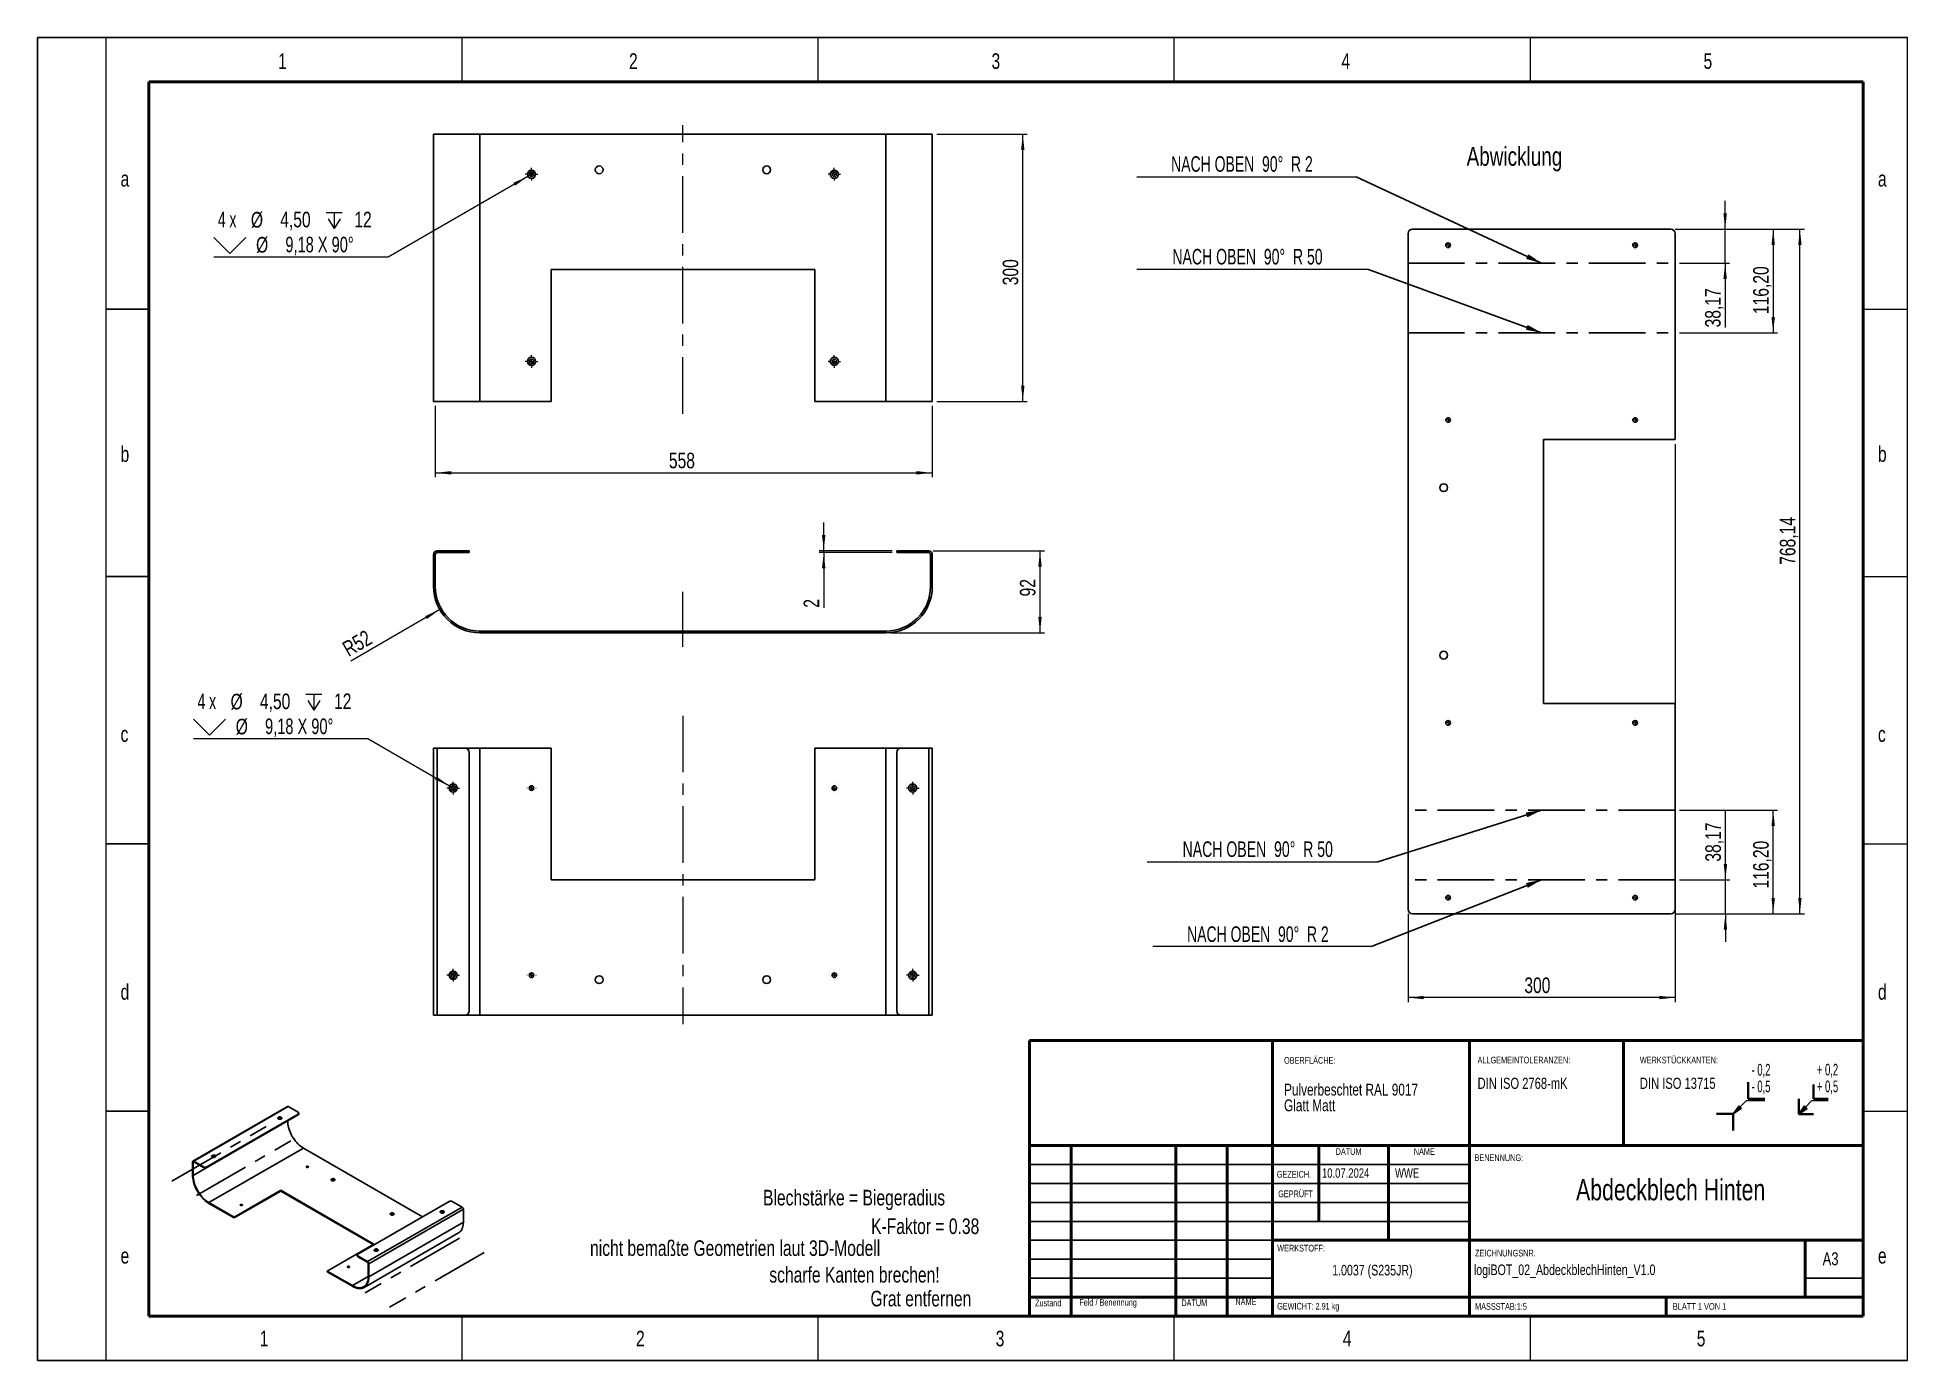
# Model space of a CAD drawing. Header units: millimetres. Extents: x 0 to 420, y 0 to 297.
import ezdxf

# ---------------------------------------------------------------- set-up
doc = ezdxf.new("R2010")
doc.units = ezdxf.units.MM
doc.header["$PDSIZE"] = -1
doc.linetypes.add('CENTERX2', pattern=[20.32, 12.7, -2.54, 2.54, -2.54])
doc.styles.add('SLDTEXTSTYLE0', font='TXT', dxfattribs={"width": 0.605})
doc.styles.add('SLDTEXTSTYLE1', font='TXT', dxfattribs={"width": 0.75})
doc.styles.add('SLDTEXTSTYLE2', font='TXT', dxfattribs={"width": 0.692308})
doc.styles.add('SLDTEXTSTYLE3', font='TXT', dxfattribs={"width": 0.666667})
doc.styles.add('SLDTEXTSTYLE4', font='TXT', dxfattribs={"width": 0.7})
doc.styles.add('SLDTEXTSTYLE5', font='TXT', dxfattribs={"width": 0.671053})
doc.styles.add('SLDTEXTSTYLE6', font='TXT', dxfattribs={"width": 0.675})
doc.dimstyles.new('SLDDIMSTYLE0', dxfattribs={"dimtxt": 3.5, "dimasz": 3.556, "dimexe": 0, "dimexo": 0.0625, "dimgap": 0.875, "dimtad": 0, "dimtih": 1, "dimtoh": 1, "dimlfac": 5, "dimrnd": 1e-09, "dimzin": 4, "dimdsep": 46, "dimtxsty": 'SLDTEXTSTYLE1', "dimblk1": 'NONE', "dimsah": 1, "dimcen": 0, "dimadec": 0, "dimazin": 1, "dimtfac": 1, "dimtmove": 0, "dimatfit": 3, "dimldrblk": 'NONE', "dimfxl": 1, "dimfrac": 2, "dimtolj": 1, "dimtzin": 12, "dimarcsym": 0})
doc.dimstyles.new('SLDDIMSTYLE1', dxfattribs={"dimtxt": 3.5, "dimasz": 3.556, "dimexe": 0, "dimexo": 0.0625, "dimgap": 0.875, "dimtad": 1, "dimlfac": 5, "dimrnd": 1e-09, "dimzin": 12, "dimdsep": 46, "dimtxsty": 'SLDTEXTSTYLE1', "dimsah": 1, "dimcen": 0.09, "dimadec": 0, "dimazin": 3, "dimtfac": 1, "dimtofl": 0, "dimtmove": 0, "dimatfit": 3, "dimfxl": 1, "dimfrac": 2, "dimtolj": 1, "dimtzin": 12, "dimarcsym": 0})
doc.dimstyles.new('SLDDIMSTYLE2', dxfattribs={"dimtxt": 3.5, "dimasz": 3.556, "dimexe": 0, "dimexo": 0.0625, "dimgap": 0.875, "dimtad": 1, "dimlfac": 5, "dimrnd": 1e-09, "dimzin": 12, "dimdsep": 46, "dimtxsty": 'SLDTEXTSTYLE1', "dimsah": 1, "dimcen": 0.09, "dimadec": 0, "dimazin": 3, "dimtfac": 1, "dimtmove": 0, "dimatfit": 0, "dimfxl": 1, "dimfrac": 2, "dimtolj": 1, "dimtzin": 12, "dimarcsym": 0})
doc.dimstyles.new('SLDDIMSTYLE3', dxfattribs={"dimtxt": 3.5, "dimasz": 3.556, "dimexe": 0, "dimexo": 0.0625, "dimgap": 0.875, "dimtad": 1, "dimlfac": 5, "dimrnd": 1e-09, "dimzin": 12, "dimdsep": 46, "dimtxsty": 'SLDTEXTSTYLE1', "dimsah": 1, "dimcen": 0, "dimadec": 0, "dimazin": 3, "dimtfac": 1, "dimtofl": 0, "dimtmove": 0, "dimatfit": 3, "dimfxl": 1, "dimfrac": 2, "dimtolj": 1, "dimtzin": 12, "dimarcsym": 0})
doc.dimstyles.new('SLDDIMSTYLE4', dxfattribs={"dimtxt": 0.18, "dimasz": 3.556, "dimexe": 0, "dimexo": 0.0625, "dimgap": 0, "dimtad": 0, "dimtih": 1, "dimtoh": 1, "dimdec": 0, "dimrnd": 1e-09, "dimzin": 0, "dimdsep": 46, "dimtxsty": 'Standard', "dimsah": 1, "dimcen": 0.09, "dimadec": 0, "dimazin": 0, "dimtfac": 3.556, "dimtdec": 0, "dimtofl": 0, "dimtmove": 0, "dimatfit": 3, "dimfxl": 1, "dimfrac": 2, "dimtolj": 1, "dimtzin": 0, "dimarcsym": 0})

msp = doc.modelspace()

# ---------------------------------------------------------------- texts
at = {"color": 7, "linetype": 'Continuous', "lineweight": 0}
for s, insert, char_height, attachment_point, style in [('1', (54.0454, 293.4361), 3.5, 1, 'SLDTEXTSTYLE1'), ('2', (132.8592, 293.4361), 3.5, 1, 'SLDTEXTSTYLE1'), ('3', (214.256, 293.4361), 3.5, 1, 'SLDTEXTSTYLE1'), ('4', (292.8363, 293.4361), 3.5, 1, 'SLDTEXTSTYLE1'), ('5', (374.1455, 293.4361), 3.5, 1, 'SLDTEXTSTYLE1'), ('Abwicklung', (320.9512, 272.4168), 4.23333, 1, 'SLDTEXTSTYLE1'), ('a', (18.6786, 267.0172), 3.5, 1, 'SLDTEXTSTYLE1'), ('a', (413.3154, 267.0172), 3.5, 1, 'SLDTEXTSTYLE1'), ('b', (18.6786, 205.2313), 3.5, 1, 'SLDTEXTSTYLE1'), ('b', (413.3154, 205.2313), 3.5, 1, 'SLDTEXTSTYLE1'), ('c', (18.6786, 142.3739), 3.5, 1, 'SLDTEXTSTYLE1'), ('c', (413.3154, 142.3739), 3.5, 1, 'SLDTEXTSTYLE1'), ('d', (18.6786, 84.5165), 3.5, 1, 'SLDTEXTSTYLE1'), ('d', (413.3154, 84.5165), 3.5, 1, 'SLDTEXTSTYLE1'), ('OBERFLÄCHE:', (279.9514, 68.1513), 1.5, 1, 'SLDTEXTSTYLE1'), ('DATUM', (291.5359, 47.6934), 1.5, 1, 'SLDTEXTSTYLE1'), ('NAME', (309.0842, 47.6934), 1.5, 1, 'SLDTEXTSTYLE1'), ('BENENNUNG:', (322.7314, 46.302), 1.5, 1, 'SLDTEXTSTYLE1'), ('GEZEICH.', (278.3163, 42.5842), 1.5, 1, 'SLDTEXTSTYLE1'), ('10.07.2024', (288.4721, 43.1725), 2.11667, 1, 'SLDTEXTSTYLE1'), ('WWE', (304.8685, 43.1823), 2.11667, 1, 'SLDTEXTSTYLE1'), ('Blechstärke = Biegeradius', (162.9556, 38.3507), 3.5, 1, 'SLDTEXTSTYLE1'), ('GEPRÜFT', (278.6398, 38.1992), 1.5, 1, 'SLDTEXTSTYLE1'), ('Abdeckblech Hinten', (366.769, 40.7561), 4.7625, 2, 'SLDTEXTSTYLE1'), ('K-Faktor = 0.38', (187.222, 31.9296), 3.5, 1, 'SLDTEXTSTYLE1'), ('nicht bemaßte Geometrien laut 3D-Modell', (124.1105, 27.0147), 3.5, 1, 'SLDTEXTSTYLE1'), ('WERKSTOFF:', (278.4211, 26.0097), 1.5, 1, 'SLDTEXTSTYLE1'), ('e', (18.6786, 25.3074), 3.5, 1, 'SLDTEXTSTYLE1'), ('scharfe Kanten brechen!', (164.366, 21.036), 3.5, 1, 'SLDTEXTSTYLE1'), ('1.0037 (S235JR)', (299.7839, 21.5092), 2.38125, 2, 'SLDTEXTSTYLE1'), ('logiBOT_02_AbdeckblechHinten_V1.0', (322.5884, 21.5979), 2.38125, 1, 'SLDTEXTSTYLE1'), ('ZEICHNUNGSNR.', (322.8492, 24.8923), 1.5, 1, 'SLDTEXTSTYLE1'), ('A3', (400.8962, 24.3241), 2.91042, 1, 'SLDTEXTSTYLE1'), ('e', (413.3154, 25.3074), 3.5, 1, 'SLDTEXTSTYLE1'), ('Grat entfernen', (187.0811, 15.6926), 3.5, 1, 'SLDTEXTSTYLE1'), ('Zustand', (224.0353, 13.6913), 1.5, 1, 'SLDTEXTSTYLE1'), ('Feld / Benennung', (233.9724, 13.8498), 1.5, 1, 'SLDTEXTSTYLE1'), ('DATUM', (256.885, 13.7448), 1.5, 1, 'SLDTEXTSTYLE1'), ('NAME', (269.0348, 13.9992), 1.5, 1, 'SLDTEXTSTYLE1'), ('GEWICHT: 2.91 kg', (278.393, 12.973), 1.4986, 1, 'SLDTEXTSTYLE1'), ('MASSSTAB:1:5', (322.8492, 12.9238), 1.5, 1, 'SLDTEXTSTYLE1'), ('BLATT 1 VON 1', (367.2535, 12.9238), 1.5, 1, 'SLDTEXTSTYLE2'), ('1', (49.9256, 6.7221), 3.5, 1, 'SLDTEXTSTYLE1'), ('2', (134.4227, 6.7221), 3.5, 1, 'SLDTEXTSTYLE1'), ('3', (215.1943, 6.7221), 3.5, 1, 'SLDTEXTSTYLE1'), ('4', (293.1413, 6.7221), 3.5, 1, 'SLDTEXTSTYLE1'), ('5', (372.6267, 6.7221), 3.5, 1, 'SLDTEXTSTYLE1')]:
    msp.add_mtext(s, dxfattribs=dict(at, insert=insert, char_height=char_height, attachment_point=attachment_point, style=style))

# ---------------------------------------------------------------- blocks, each defined once
blk = doc.blocks.new('SW_NOTE_0')
at = {"color": 0, "linetype": 'Continuous', "lineweight": 0, "insert": (0, 4.51), "char_height": 3.5, "attachment_point": 1, "style": 'SLDTEXTSTYLE0'}
blk.add_mtext('+ 0,5', dxfattribs=at)
blk = doc.blocks.new('SW_NOTE_0_1')
at = {"color": 0, "linetype": 'Continuous', "lineweight": 0, "insert": (0, 4.51), "char_height": 3.5, "attachment_point": 1, "style": 'SLDTEXTSTYLE0'}
blk.add_mtext('+ 0,2', dxfattribs=at)
blk = doc.blocks.new('SW_NOTE_0_2')
at = {"color": 0, "linetype": 'Continuous', "lineweight": 0, "insert": (0, 4.51), "char_height": 3.5, "attachment_point": 1, "style": 'SLDTEXTSTYLE0'}
blk.add_mtext('- 0,2', dxfattribs=at)
blk = doc.blocks.new('SW_NOTE_0_3')
at = {"color": 0, "linetype": 'Continuous', "lineweight": 0, "insert": (0, 4.51), "char_height": 3.5, "attachment_point": 1, "style": 'SLDTEXTSTYLE0'}
blk.add_mtext('- 0,5', dxfattribs=at)
blk = doc.blocks.new('Block3')
at = {"linetype": 'Continuous'}
for points in [[(735.45, 277.8), (737.92, 279.57), (737.22, 280.27)], [(755.16, 277.71), (757.62, 279.47), (756.78, 280.26)]]:
    blk.add_hatch(color=7, dxfattribs=at).paths.add_polyline_path(points, flags=0)
at = {"color": 7, "linetype": 'Continuous', "lineweight": 35}
for p, q in [((739.95, 287.3), (739.95, 282.3)), ((759.52, 286.66), (759.52, 282.3)), ((739.95, 282.3), (744.95, 282.3)), ((755.16, 277.71), (755.16, 282.3)), ((759.52, 282.3), (763.89, 282.3)), ((730.45, 277.8), (735.45, 277.8)), ((735.45, 277.8), (735.45, 272.8)), ((759.52, 277.71), (755.16, 277.71))]:
    blk.add_line(p, q, dxfattribs=at)
at = {"color": 7, "linetype": 'Continuous', "lineweight": 18}
for p, q in [((735.45, 277.8), (739.45, 281.8)), ((735.45, 277.8), (737.22, 280.27)), ((737.22, 280.27), (737.92, 279.57)), ((739.45, 281.8), (744.95, 281.8)), ((755.16, 277.71), (759.02, 281.8)), ((755.16, 277.71), (756.78, 280.26)), ((756.78, 280.26), (757.62, 279.47)), ((759.02, 281.8), (763.89, 281.8)), ((735.45, 277.8), (737.92, 279.57)), ((755.16, 277.71), (757.62, 279.47))]:
    blk.add_line(p, q, dxfattribs=at)
at = {"color": 7, "linetype": 'Continuous', "lineweight": 0}
for p in [(737.57, 279.92), (757.2, 279.87)]:
    blk.add_point(p, dxfattribs=at)
for name, p in [('SW_NOTE_0_2', (740.95, 288.27)), ('SW_NOTE_0_1', (760.52, 288.3)), ('SW_NOTE_0_3', (740.95, 283.28)), ('SW_NOTE_0', (760.52, 283.29))]:
    blk.add_blockref(name, p, dxfattribs=at)
blk = doc.blocks.new('SW_NOTE_0_4')
at = {"color": 0, "linetype": 'Continuous', "lineweight": 0, "attachment_point": 1, "style": 'SLDTEXTSTYLE1'}
for s, insert, char_height in [('ALLGEMEINTOLERANZEN:', (0, 1.93), 1.5), ('DIN ISO 2768-mK', (0, -2.78), 2.5)]:
    blk.add_mtext(s, dxfattribs=dict(at, insert=insert, char_height=char_height))
blk = doc.blocks.new('SW_NOTE_0_5')
at = {"color": 0, "linetype": 'Continuous', "lineweight": 0, "attachment_point": 1, "style": 'SLDTEXTSTYLE1'}
for s, insert, char_height in [('WERKSTÜCKKANTEN:', (0, 1.93), 1.5), ('DIN ISO 13715', (0, -2.78), 2.5)]:
    blk.add_mtext(s, dxfattribs=dict(at, insert=insert, char_height=char_height))
blk = doc.blocks.new('SW_NOTE_0_6')
at = {"color": 0, "linetype": 'Continuous', "lineweight": 0, "attachment_point": 1, "style": 'SLDTEXTSTYLE1'}
for s, insert, char_height in [('Glatt Matt', (0, -0.12), 2.646), ('Pulverbeschtet RAL 9017', (0, 3.41), 2.6458)]:
    blk.add_mtext(s, dxfattribs=dict(at, insert=insert, char_height=char_height))
blk = doc.blocks.new('SW_SYMBOL_HOLE_DEPTH')
at = {"color": 0, "linetype": 'Continuous', "lineweight": 18}
for p, q in [((0, 875), (800, 875)), ((100, 555), (400, 75)), ((400, 875), (400, 75)), ((700, 555), (400, 75))]:
    blk.add_line(p, q, dxfattribs=at)
blk = doc.blocks.new('SW_SYMBOL_HOLE_SINK')
at = {"color": 0, "linetype": 'Continuous', "lineweight": 18}
for p, q in [((0, 875), (800, 75)), ((800, 75), (1600, 875))]:
    blk.add_line(p, q, dxfattribs=at)
blk = doc.blocks.new('_D')
at = {"color": 7, "linetype": 'Continuous', "lineweight": 0}
for p, q in [((110.17, 265.81), (78.78, 247.69)), ((111.76, 266.73), (110.17, 265.81)), ((78.78, 247.69), (39.66, 247.69))]:
    blk.add_line(p, q, dxfattribs=at)
at = {"color": 7, "linetype": 'Continuous', "lineweight": 18}
blk.add_solid([(110.17, 265.81), (106.9, 264.37), (107.28, 263.71)], dxfattribs=at)
at = {"color": 7, "linetype": 'Continuous', "lineweight": 18, "xscale": 0.0044707031, "yscale": 0.0044707031, "zscale": 0.0044707031}
for name, p in [('SW_SYMBOL_HOLE_DEPTH', (64.86, 253.79)), ('SW_SYMBOL_HOLE_SINK', (39.66, 248.18))]:
    blk.add_blockref(name, p, dxfattribs=at)
at = {"color": 7, "linetype": 'Continuous', "lineweight": 18, "char_height": 3.5, "attachment_point": 1}
for s, insert, style in [('4 x', (40.53, 257.87), 'SLDTEXTSTYLE3'), ('%%c', (47.94, 257.82), 'SLDTEXTSTYLE1'), ('4,50', (54.53, 257.87), 'SLDTEXTSTYLE1'), ('12', (71.17, 257.87), 'SLDTEXTSTYLE1'), ('%%c', (49.1, 252.21), 'SLDTEXTSTYLE1'), ('9,18 X 90°', (55.69, 252.26), 'SLDTEXTSTYLE4')]:
    blk.add_mtext(s, dxfattribs=dict(at, insert=insert, style=style))
blk = doc.blocks.new('_None')
blk = doc.blocks.new('_D_1')
at = {"color": 7, "linetype": 'Continuous', "lineweight": 0}
for p, q in [((201.96, 275.27), (222.28, 275.27)), ((221.28, 215.27), (221.28, 275.27)), ((201.96, 215.27), (222.28, 215.27))]:
    blk.add_line(p, q, dxfattribs=at)
at = {"color": 7, "linetype": 'Continuous', "lineweight": 18}
for points in [[(221.28, 275.27), (220.9, 271.72), (221.66, 271.72)], [(221.28, 215.27), (221.66, 218.83), (220.9, 218.83)]]:
    blk.add_solid(points, dxfattribs=at)
at = {"color": 7, "linetype": 'Continuous', "lineweight": 18, "insert": (216.77, 241.36), "char_height": 3.5, "attachment_point": 1, "rotation": 90, "style": 'SLDTEXTSTYLE1'}
blk.add_mtext('300', dxfattribs=at)
blk = doc.blocks.new('_D_2')
at = {"color": 7, "linetype": 'Continuous', "lineweight": 0}
for p, q in [((89.36, 214.27), (89.36, 198.27)), ((200.96, 214.27), (200.96, 198.27)), ((89.36, 199.27), (200.96, 199.27))]:
    blk.add_line(p, q, dxfattribs=at)
at = {"color": 7, "linetype": 'Continuous', "lineweight": 18}
for points in [[(89.36, 199.27), (92.92, 198.89), (92.92, 199.65)], [(200.96, 199.27), (197.4, 199.65), (197.4, 198.89)]]:
    blk.add_solid(points, dxfattribs=at)
at = {"color": 7, "linetype": 'Continuous', "lineweight": 18, "insert": (141.81, 203.79), "char_height": 3.5, "attachment_point": 1, "style": 'SLDTEXTSTYLE1'}
blk.add_mtext('558', dxfattribs=at)
blk = doc.blocks.new('SW_CENTERMARKSYMBOL_0')
at = {"color": 0, "linetype": 'Continuous', "lineweight": 18}
for p, q in [((-1, 0), (-1.418, 0)), ((0, 0), (-0.5, 0)), ((0, 1), (0, 1.418)), ((0, 0), (0, 0.5)), ((0, 0), (0, -0.5)), ((0, 0), (0.5, 0)), ((1, 0), (1.418, 0)), ((0, -1), (0, -1.418))]:
    blk.add_line(p, q, dxfattribs=at)
blk = doc.blocks.new('SW_CENTERMARKSYMBOL_1')
at = {"color": 0, "linetype": 'Continuous', "lineweight": 18}
for p, q in [((-1, 0), (-1.418, 0)), ((0, 0), (-0.5, 0)), ((0, 1), (0, 1.418)), ((0, 0), (0, 0.5)), ((0, 0), (0, -0.5)), ((0, 0), (0.5, 0)), ((1, 0), (1.418, 0)), ((0, -1), (0, -1.418))]:
    blk.add_line(p, q, dxfattribs=at)
blk = doc.blocks.new('SW_CENTERMARKSYMBOL_2')
at = {"color": 0, "linetype": 'Continuous', "lineweight": 18}
for p, q in [((-1, 0), (-1.418, 0)), ((0, 0), (-0.5, 0)), ((0, 1), (0, 1.418)), ((0, 0), (0, 0.5)), ((0, 0), (0, -0.5)), ((0, 0), (0.5, 0)), ((1, 0), (1.418, 0)), ((0, -1), (0, -1.418))]:
    blk.add_line(p, q, dxfattribs=at)
blk = doc.blocks.new('SW_CENTERMARKSYMBOL_3')
at = {"color": 0, "linetype": 'Continuous', "lineweight": 18}
for p, q in [((-1, 0), (-1.418, 0)), ((0, 0), (-0.5, 0)), ((0, 1), (0, 1.418)), ((0, 0), (0, 0.5)), ((0, 0), (0, -0.5)), ((0, 0), (0.5, 0)), ((1, 0), (1.418, 0)), ((0, -1), (0, -1.418))]:
    blk.add_line(p, q, dxfattribs=at)
blk = doc.blocks.new('_D_3')
at = {"color": 7, "linetype": 'Continuous', "lineweight": 0}
for p, q in [((176.58, 181.76), (176.58, 188.11)), ((191.96, 181.76), (175.58, 181.76)), ((191.96, 181.36), (175.58, 181.36)), ((176.58, 181.36), (176.58, 181.76)), ((176.58, 181.36), (176.58, 168.99))]:
    blk.add_line(p, q, dxfattribs=at)
at = {"color": 7, "linetype": 'Continuous', "lineweight": 18}
for points in [[(176.58, 181.76), (176.96, 185.31), (176.19, 185.31)], [(176.58, 181.36), (176.19, 177.8), (176.96, 177.8)]]:
    blk.add_solid(points, dxfattribs=at)
at = {"color": 7, "linetype": 'Continuous', "lineweight": 18, "insert": (172.06, 168.99), "char_height": 3.5, "attachment_point": 1, "rotation": 90, "style": 'SLDTEXTSTYLE1'}
blk.add_mtext('2', dxfattribs=at)
blk = doc.blocks.new('_D_4')
at = {"color": 7, "linetype": 'Continuous', "lineweight": 0}
for p, q in [((201.16, 181.76), (226.15, 181.76)), ((225.15, 163.36), (225.15, 181.76)), ((191.56, 163.36), (226.15, 163.36))]:
    blk.add_line(p, q, dxfattribs=at)
at = {"color": 7, "linetype": 'Continuous', "lineweight": 18}
for points in [[(225.15, 181.76), (224.76, 178.2), (225.53, 178.2)], [(225.15, 163.36), (225.53, 166.91), (224.76, 166.91)]]:
    blk.add_solid(points, dxfattribs=at)
at = {"color": 7, "linetype": 'Continuous', "lineweight": 18, "insert": (220.63, 171.53), "char_height": 3.5, "attachment_point": 1, "rotation": 90, "style": 'SLDTEXTSTYLE1'}
blk.add_mtext('92', dxfattribs=at)
blk = doc.blocks.new('_D_5')
at = {"color": 7, "linetype": 'Continuous', "lineweight": 0}
blk.add_line((90.35, 168.56), (70.39, 157.03), dxfattribs=at)
at = {"color": 7, "linetype": 'Continuous', "lineweight": 18}
blk.add_solid([(90.35, 168.56), (87.08, 167.11), (87.46, 166.45)], dxfattribs=at)
at = {"color": 7, "linetype": 'Continuous', "lineweight": 18, "insert": (68.14, 160.93), "char_height": 3.5, "attachment_point": 1, "rotation": 30, "style": 'SLDTEXTSTYLE1'}
blk.add_mtext('R52', dxfattribs=at)
blk = doc.blocks.new('_D_6')
at = {"color": 7, "linetype": 'Continuous', "lineweight": 0}
for p, q in [((74.22, 139.56), (35.09, 139.56)), ((92.57, 128.97), (74.22, 139.56)), ((94.16, 128.05), (92.57, 128.97))]:
    blk.add_line(p, q, dxfattribs=at)
at = {"color": 7, "linetype": 'Continuous', "lineweight": 18}
blk.add_solid([(92.57, 128.97), (89.68, 131.08), (89.3, 130.42)], dxfattribs=at)
at = {"color": 7, "linetype": 'Continuous', "lineweight": 18, "xscale": 0.0044707031, "yscale": 0.0044707031, "zscale": 0.0044707031}
for name, p in [('SW_SYMBOL_HOLE_DEPTH', (60.29, 145.66)), ('SW_SYMBOL_HOLE_SINK', (35.09, 140.05))]:
    blk.add_blockref(name, p, dxfattribs=at)
at = {"color": 7, "linetype": 'Continuous', "lineweight": 18, "char_height": 3.5, "attachment_point": 1}
for s, insert, style in [('4 x', (35.97, 149.74), 'SLDTEXTSTYLE3'), ('%%c', (43.38, 149.68), 'SLDTEXTSTYLE1'), ('4,50', (49.97, 149.74), 'SLDTEXTSTYLE1'), ('12', (66.61, 149.74), 'SLDTEXTSTYLE1'), ('%%c', (44.54, 144.07), 'SLDTEXTSTYLE1'), ('9,18 X 90°', (51.13, 144.13), 'SLDTEXTSTYLE4')]:
    blk.add_mtext(s, dxfattribs=dict(at, insert=insert, style=style))
blk = doc.blocks.new('SW_CENTERMARKSYMBOL_4')
at = {"color": 0, "linetype": 'Continuous', "lineweight": 18}
for p, q in [((-1, 0), (-1.418, 0)), ((0, 0), (-0.5, 0)), ((0, 1), (0, 1.418)), ((0, 0), (0, 0.5)), ((0, 0), (0, -0.5)), ((0, 0), (0.5, 0)), ((1, 0), (1.418, 0)), ((0, -1), (0, -1.418))]:
    blk.add_line(p, q, dxfattribs=at)
blk = doc.blocks.new('SW_CENTERMARKSYMBOL_5')
at = {"color": 0, "linetype": 'Continuous', "lineweight": 18}
for p, q in [((-1, 0), (-1.418, 0)), ((0, 0), (-0.5, 0)), ((0, 1), (0, 1.418)), ((0, 0), (0, 0.5)), ((0, 0), (0, -0.5)), ((0, 0), (0.5, 0)), ((1, 0), (1.418, 0)), ((0, -1), (0, -1.418))]:
    blk.add_line(p, q, dxfattribs=at)
blk = doc.blocks.new('SW_CENTERMARKSYMBOL_6')
at = {"color": 0, "linetype": 'Continuous', "lineweight": 18}
for p, q in [((-1, 0), (-1.018, 0)), ((0, 0), (-0.5, 0)), ((0, 1), (0, 1.018)), ((0, 0), (0, 0.5)), ((0, 0), (0, -0.5)), ((0, 0), (0.5, 0)), ((1, 0), (1.018, 0)), ((0, -1), (0, -1.018))]:
    blk.add_line(p, q, dxfattribs=at)
blk = doc.blocks.new('SW_CENTERMARKSYMBOL_7')
at = {"color": 0, "linetype": 'Continuous', "lineweight": 18}
for p, q in [((-1, 0), (-1.018, 0)), ((0, 0), (-0.5, 0)), ((0, 1), (0, 1.018)), ((0, 0), (0, 0.5)), ((0, 0), (0, -0.5)), ((0, 0), (0.5, 0)), ((1, 0), (1.018, 0)), ((0, -1), (0, -1.018))]:
    blk.add_line(p, q, dxfattribs=at)
blk = doc.blocks.new('SW_CENTERMARKSYMBOL_8')
at = {"color": 0, "linetype": 'Continuous', "lineweight": 18}
for p, q in [((-1, 0), (-1.418, 0)), ((0, 0), (-0.5, 0)), ((0, 1), (0, 1.418)), ((0, 0), (0, 0.5)), ((0, 0), (0, -0.5)), ((0, 0), (0.5, 0)), ((1, 0), (1.418, 0)), ((0, -1), (0, -1.418))]:
    blk.add_line(p, q, dxfattribs=at)
blk = doc.blocks.new('SW_CENTERMARKSYMBOL_9')
at = {"color": 0, "linetype": 'Continuous', "lineweight": 18}
for p, q in [((-1, 0), (-1.418, 0)), ((0, 0), (-0.5, 0)), ((0, 1), (0, 1.418)), ((0, 0), (0, 0.5)), ((0, 0), (0, -0.5)), ((0, 0), (0.5, 0)), ((1, 0), (1.418, 0)), ((0, -1), (0, -1.418))]:
    blk.add_line(p, q, dxfattribs=at)
blk = doc.blocks.new('SW_CENTERMARKSYMBOL_10')
at = {"color": 0, "linetype": 'Continuous', "lineweight": 18}
for p, q in [((-1, 0), (-1.018, 0)), ((0, 0), (-0.5, 0)), ((0, 1), (0, 1.018)), ((0, 0), (0, 0.5)), ((0, 0), (0, -0.5)), ((0, 0), (0.5, 0)), ((1, 0), (1.018, 0)), ((0, -1), (0, -1.018))]:
    blk.add_line(p, q, dxfattribs=at)
blk = doc.blocks.new('SW_CENTERMARKSYMBOL_11')
at = {"color": 0, "linetype": 'Continuous', "lineweight": 18}
for p, q in [((-1, 0), (-1.018, 0)), ((0, 0), (-0.5, 0)), ((0, 1), (0, 1.018)), ((0, 0), (0, 0.5)), ((0, 0), (0, -0.5)), ((0, 0), (0.5, 0)), ((1, 0), (1.018, 0)), ((0, -1), (0, -1.018))]:
    blk.add_line(p, q, dxfattribs=at)
blk = doc.blocks.new('_D_7')
at = {"color": 7, "linetype": 'Continuous', "lineweight": 0}
for p, q in [((367.79, 253.95), (396.79, 253.95)), ((395.79, 100.32), (395.79, 253.95)), ((367.79, 100.32), (396.79, 100.32))]:
    blk.add_line(p, q, dxfattribs=at)
at = {"color": 7, "linetype": 'Continuous', "lineweight": 18}
for points in [[(395.79, 253.95), (395.41, 250.39), (396.17, 250.39)], [(395.79, 100.32), (396.17, 103.87), (395.41, 103.87)]]:
    blk.add_solid(points, dxfattribs=at)
at = {"color": 7, "linetype": 'Continuous', "lineweight": 18, "insert": (391.28, 178.62), "char_height": 3.5, "attachment_point": 1, "rotation": 90, "style": 'SLDTEXTSTYLE1'}
blk.add_mtext('768,14', dxfattribs=at)
blk = doc.blocks.new('_D_8')
at = {"color": 7, "linetype": 'Continuous', "lineweight": 0}
for p, q in [((367.79, 205.73), (367.79, 80.5)), ((307.79, 100.32), (307.79, 80.5)), ((367.79, 81.5), (307.79, 81.5))]:
    blk.add_line(p, q, dxfattribs=at)
at = {"color": 7, "linetype": 'Continuous', "lineweight": 18}
for points in [[(307.79, 81.5), (311.34, 81.12), (311.34, 81.88)], [(367.79, 81.5), (364.23, 81.88), (364.23, 81.12)]]:
    blk.add_solid(points, dxfattribs=at)
at = {"color": 7, "linetype": 'Continuous', "lineweight": 18, "insert": (333.91, 86.01), "char_height": 3.5, "attachment_point": 1, "style": 'SLDTEXTSTYLE1'}
blk.add_mtext('300', dxfattribs=at)
blk = doc.blocks.new('_D_9')
at = {"color": 7, "linetype": 'Continuous', "lineweight": 0}
for p, q in [((379.06, 107.95), (379.06, 123.64)), ((368.79, 107.95), (380.06, 107.95)), ((379.06, 100.32), (379.06, 107.95)), ((367.79, 100.32), (380.06, 100.32)), ((379.06, 100.32), (379.06, 93.97))]:
    blk.add_line(p, q, dxfattribs=at)
at = {"color": 7, "linetype": 'Continuous', "lineweight": 18}
for points in [[(379.06, 107.95), (379.45, 111.51), (378.68, 111.51)], [(379.06, 100.32), (378.68, 96.76), (379.45, 96.76)]]:
    blk.add_solid(points, dxfattribs=at)
at = {"color": 7, "linetype": 'Continuous', "lineweight": 18, "insert": (374.55, 112), "char_height": 3.5, "attachment_point": 1, "rotation": 90, "style": 'SLDTEXTSTYLE1'}
blk.add_mtext('38,17', dxfattribs=at)
blk = doc.blocks.new('_D_10')
at = {"color": 7, "linetype": 'Continuous', "lineweight": 0}
for p, q in [((368.79, 123.56), (390.79, 123.56)), ((389.79, 100.32), (389.79, 123.56)), ((367.79, 100.32), (390.79, 100.32))]:
    blk.add_line(p, q, dxfattribs=at)
at = {"color": 7, "linetype": 'Continuous', "lineweight": 18}
for points in [[(389.79, 123.56), (389.41, 120), (390.17, 120)], [(389.79, 100.32), (390.17, 103.87), (389.41, 103.87)]]:
    blk.add_solid(points, dxfattribs=at)
at = {"color": 7, "linetype": 'Continuous', "lineweight": 18, "insert": (385.28, 105.95), "char_height": 3.5, "attachment_point": 1, "rotation": 90, "style": 'SLDTEXTSTYLE1'}
blk.add_mtext('116,20', dxfattribs=at)
blk = doc.blocks.new('_D_11')
at = {"color": 7, "linetype": 'Continuous', "lineweight": 0}
for p, q in [((367.79, 253.95), (390.79, 253.95)), ((389.79, 253.95), (389.79, 230.71)), ((368.79, 230.71), (390.79, 230.71))]:
    blk.add_line(p, q, dxfattribs=at)
at = {"color": 7, "linetype": 'Continuous', "lineweight": 18}
for points in [[(389.79, 253.95), (389.41, 250.39), (390.17, 250.39)], [(389.79, 230.71), (390.17, 234.26), (389.41, 234.26)]]:
    blk.add_solid(points, dxfattribs=at)
at = {"color": 7, "linetype": 'Continuous', "lineweight": 18, "insert": (385.28, 234.89), "char_height": 3.5, "attachment_point": 1, "rotation": 90, "style": 'SLDTEXTSTYLE1'}
blk.add_mtext('116,20', dxfattribs=at)
blk = doc.blocks.new('_D_12')
at = {"color": 7, "linetype": 'Continuous', "lineweight": 0}
for p, q in [((379.01, 253.95), (379.01, 260.3)), ((367.79, 253.95), (380.01, 253.95)), ((379.01, 246.31), (379.01, 253.95)), ((368.79, 246.31), (380.01, 246.31)), ((379.01, 246.31), (379.01, 231.9))]:
    blk.add_line(p, q, dxfattribs=at)
at = {"color": 7, "linetype": 'Continuous', "lineweight": 18}
for points in [[(379.01, 253.95), (379.39, 257.5), (378.62, 257.5)], [(379.01, 246.31), (378.62, 242.76), (379.39, 242.76)]]:
    blk.add_solid(points, dxfattribs=at)
at = {"color": 7, "linetype": 'Continuous', "lineweight": 18, "insert": (374.49, 231.9), "char_height": 3.5, "attachment_point": 1, "rotation": 90, "style": 'SLDTEXTSTYLE1'}
blk.add_mtext('38,17', dxfattribs=at)
blk = doc.blocks.new('SW_NOTE_0_7')
at = {"color": 0, "linetype": 'Continuous', "lineweight": 0}
blk.add_line((-49.22, 0), (0, 0), dxfattribs=at)
at = {"color": 0, "linetype": 'Continuous', "lineweight": 0, "insert": (-25.63, 4.44), "char_height": 3.5, "attachment_point": 2, "style": 'SLDTEXTSTYLE5'}
blk.add_mtext('NACH OBEN  90°  R 2', dxfattribs=at)
blk = doc.blocks.new('SW_NOTE_0_8')
at = {"color": 0, "linetype": 'Continuous', "lineweight": 0}
blk.add_line((-49.22, 0), (0, 0), dxfattribs=at)
at = {"color": 0, "linetype": 'Continuous', "lineweight": 0, "insert": (-25.63, 4.63), "char_height": 3.5, "attachment_point": 2, "style": 'SLDTEXTSTYLE5'}
blk.add_mtext('NACH OBEN  90°  R 2', dxfattribs=at)
blk = doc.blocks.new('SW_NOTE_0_9')
at = {"color": 0, "linetype": 'Continuous', "lineweight": 0}
blk.add_line((-51.8, 0), (0, 0), dxfattribs=at)
at = {"color": 0, "linetype": 'Continuous', "lineweight": 0, "insert": (-26.96, 4.57), "char_height": 3.5, "attachment_point": 2, "style": 'SLDTEXTSTYLE6'}
blk.add_mtext('NACH OBEN  90°  R 50', dxfattribs=at)
blk = doc.blocks.new('SW_NOTE_0_10')
at = {"color": 0, "linetype": 'Continuous', "lineweight": 0}
blk.add_line((-51.8, 0), (0, 0), dxfattribs=at)
at = {"color": 0, "linetype": 'Continuous', "lineweight": 0, "insert": (-26.96, 4.53), "char_height": 3.5, "attachment_point": 2, "style": 'SLDTEXTSTYLE6'}
blk.add_mtext('NACH OBEN  90°  R 50', dxfattribs=at)
blk = doc.blocks.new('SW_CENTERMARKSYMBOL_12')
at = {"color": 0, "linetype": 'Continuous', "lineweight": 18}
for p, q in [((-1, 0), (-1.018, 0)), ((0, 0), (-0.5, 0)), ((0, 1), (0, 1.018)), ((0, 0), (0, 0.5)), ((0, 0), (0, -0.5)), ((0, 0), (0.5, 0)), ((1, 0), (1.018, 0)), ((0, -1), (0, -1.018))]:
    blk.add_line(p, q, dxfattribs=at)
blk = doc.blocks.new('SW_CENTERMARKSYMBOL_13')
at = {"color": 0, "linetype": 'Continuous', "lineweight": 18}
for p, q in [((-1, 0), (-1.018, 0)), ((0, 0), (-0.5, 0)), ((0, 1), (0, 1.018)), ((0, 0), (0, 0.5)), ((0, 0), (0, -0.5)), ((0, 0), (0.5, 0)), ((1, 0), (1.018, 0)), ((0, -1), (0, -1.018))]:
    blk.add_line(p, q, dxfattribs=at)
blk = doc.blocks.new('SW_CENTERMARKSYMBOL_14')
at = {"color": 0, "linetype": 'Continuous', "lineweight": 18}
for p, q in [((-1, 0), (-1.018, 0)), ((0, 0), (-0.5, 0)), ((0, 1), (0, 1.018)), ((0, 0), (0, 0.5)), ((0, 0), (0, -0.5)), ((0, 0), (0.5, 0)), ((1, 0), (1.018, 0)), ((0, -1), (0, -1.018))]:
    blk.add_line(p, q, dxfattribs=at)
blk = doc.blocks.new('SW_CENTERMARKSYMBOL_15')
at = {"color": 0, "linetype": 'Continuous', "lineweight": 18}
for p, q in [((-1, 0), (-1.018, 0)), ((0, 0), (-0.5, 0)), ((0, 1), (0, 1.018)), ((0, 0), (0, 0.5)), ((0, 0), (0, -0.5)), ((0, 0), (0.5, 0)), ((1, 0), (1.018, 0)), ((0, -1), (0, -1.018))]:
    blk.add_line(p, q, dxfattribs=at)
blk = doc.blocks.new('SW_CENTERMARKSYMBOL_16')
at = {"color": 0, "linetype": 'Continuous', "lineweight": 18}
for p, q in [((-1, 0), (-1.018, 0)), ((0, 0), (-0.5, 0)), ((0, 1), (0, 1.018)), ((0, 0), (0, 0.5)), ((0, 0), (0, -0.5)), ((0, 0), (0.5, 0)), ((1, 0), (1.018, 0)), ((0, -1), (0, -1.018))]:
    blk.add_line(p, q, dxfattribs=at)
blk = doc.blocks.new('SW_CENTERMARKSYMBOL_17')
at = {"color": 0, "linetype": 'Continuous', "lineweight": 18}
for p, q in [((-1, 0), (-1.018, 0)), ((0, 0), (-0.5, 0)), ((0, 1), (0, 1.018)), ((0, 0), (0, 0.5)), ((0, 0), (0, -0.5)), ((0, 0), (0.5, 0)), ((1, 0), (1.018, 0)), ((0, -1), (0, -1.018))]:
    blk.add_line(p, q, dxfattribs=at)
blk = doc.blocks.new('SW_CENTERMARKSYMBOL_18')
at = {"color": 0, "linetype": 'Continuous', "lineweight": 18}
for p, q in [((-1, 0), (-1.018, 0)), ((0, 0), (-0.5, 0)), ((0, 1), (0, 1.018)), ((0, 0), (0, 0.5)), ((0, 0), (0, -0.5)), ((0, 0), (0.5, 0)), ((1, 0), (1.018, 0)), ((0, -1), (0, -1.018))]:
    blk.add_line(p, q, dxfattribs=at)
blk = doc.blocks.new('SW_CENTERMARKSYMBOL_19')
at = {"color": 0, "linetype": 'Continuous', "lineweight": 18}
for p, q in [((-1, 0), (-1.018, 0)), ((0, 0), (-0.5, 0)), ((0, 1), (0, 1.018)), ((0, 0), (0, 0.5)), ((0, 0), (0, -0.5)), ((0, 0), (0.5, 0)), ((1, 0), (1.018, 0)), ((0, -1), (0, -1.018))]:
    blk.add_line(p, q, dxfattribs=at)
blk = doc.blocks.new('SW_CENTERMARKSYMBOL_20')
at = {"color": 0, "linetype": 'Continuous', "lineweight": 18}
for p, q in [((-1, 0), (-1.018, 0)), ((0, 0), (-0.5, 0)), ((0, 1), (0, 1.018)), ((0, 0), (0, 0.5)), ((0, 0), (0, -0.5)), ((0, 0), (0.5, 0)), ((1, 0), (1.018, 0)), ((0, -1), (0, -1.018))]:
    blk.add_line(p, q, dxfattribs=at)
blk = doc.blocks.new('SW_CENTERMARKSYMBOL_21')
at = {"color": 0, "linetype": 'Continuous', "lineweight": 18}
for p, q in [((-1, 0), (-1.018, 0)), ((0, 0), (-0.5, 0)), ((0, 1), (0, 1.018)), ((0, 0), (0, 0.5)), ((0, 0), (0, -0.5)), ((0, 0), (0.5, 0)), ((1, 0), (1.018, 0)), ((0, -1), (0, -1.018))]:
    blk.add_line(p, q, dxfattribs=at)
blk = doc.blocks.new('SW_CENTERMARKSYMBOL_22')
at = {"color": 0, "linetype": 'Continuous', "lineweight": 18}
for p, q in [((-1, 0), (-1.018, 0)), ((0, 0), (-0.5, 0)), ((0, 1), (0, 1.018)), ((0, 0), (0, 0.5)), ((0, 0), (0, -0.5)), ((0, 0), (0.5, 0)), ((1, 0), (1.018, 0)), ((0, -1), (0, -1.018))]:
    blk.add_line(p, q, dxfattribs=at)
blk = doc.blocks.new('SW_CENTERMARKSYMBOL_23')
at = {"color": 0, "linetype": 'Continuous', "lineweight": 18}
for p, q in [((-1, 0), (-1.018, 0)), ((0, 0), (-0.5, 0)), ((0, 1), (0, 1.018)), ((0, 0), (0, 0.5)), ((0, 0), (0, -0.5)), ((0, 0), (0.5, 0)), ((1, 0), (1.018, 0)), ((0, -1), (0, -1.018))]:
    blk.add_line(p, q, dxfattribs=at)
blk = doc.blocks.new('SW_CENTERMARKSYMBOL_24')
at = {"color": 0, "linetype": 'Continuous', "lineweight": 18}
for p, q in [((-1, 0), (-1.018, 0)), ((0, 0), (-0.5, 0)), ((0, 1), (0, 1.018)), ((0, 0), (0, 0.5)), ((0, 0), (0, -0.5)), ((0, 0), (0.5, 0)), ((1, 0), (1.018, 0)), ((0, -1), (0, -1.018))]:
    blk.add_line(p, q, dxfattribs=at)
blk = doc.blocks.new('SW_CENTERMARKSYMBOL_25')
at = {"color": 0, "linetype": 'Continuous', "lineweight": 18}
for p, q in [((-1, 0), (-1.018, 0)), ((0, 0), (-0.5, 0)), ((0, 1), (0, 1.018)), ((0, 0), (0, 0.5)), ((0, 0), (0, -0.5)), ((0, 0), (0.5, 0)), ((1, 0), (1.018, 0)), ((0, -1), (0, -1.018))]:
    blk.add_line(p, q, dxfattribs=at)
blk = doc.blocks.new('SW_CENTERMARKSYMBOL_26')
at = {"color": 0, "linetype": 'Continuous', "lineweight": 18}
for p, q in [((-1, 0), (-1.018, 0)), ((0, 0), (-0.5, 0)), ((0, 1), (0, 1.018)), ((0, 0), (0, 0.5)), ((0, 0), (0, -0.5)), ((0, 0), (0.5, 0)), ((1, 0), (1.018, 0)), ((0, -1), (0, -1.018))]:
    blk.add_line(p, q, dxfattribs=at)
blk = doc.blocks.new('SW_CENTERMARKSYMBOL_27')
at = {"color": 0, "linetype": 'Continuous', "lineweight": 18}
for p, q in [((-1, 0), (-1.018, 0)), ((0, 0), (-0.5, 0)), ((0, 1), (0, 1.018)), ((0, 0), (0, 0.5)), ((0, 0), (0, -0.5)), ((0, 0), (0.5, 0)), ((1, 0), (1.018, 0)), ((0, -1), (0, -1.018))]:
    blk.add_line(p, q, dxfattribs=at)

# ---------------------------------------------------------------- dimensions: what is measured, and where the dimension line sits
at = {"color": 7, "linetype": 'Continuous', "lineweight": 18}
for base, p1, p2, dimstyle, picture, middle in [((221.2781, 275.2734), (200.9606, 215.2734), (200.9606, 275.2734), 'SLDDIMSTYLE1', '_D_1', (221.2781, 245.2405)), ((379.0057, 253.9456), (367.7873, 246.312), (366.7873, 253.9456), 'SLDDIMSTYLE2', '_D_12', (379.0057, 237.7235)), ((395.7873, 253.9456), (366.7873, 100.3179), (366.7873, 253.9456), 'SLDDIMSTYLE1', '_D_7', (395.7873, 185.7316)), ((389.7873, 230.7051), (366.7873, 253.9456), (367.7873, 230.7051), 'SLDDIMSTYLE1', '_D_11', (389.7873, 242.0059)), ((176.5756, 181.7574), (192.9606, 181.3574), (192.9606, 181.7574), 'SLDDIMSTYLE2', '_D_3', (176.5756, 170.2832)), ((225.1457, 181.7574), (190.5606, 163.3574), (200.1606, 181.7574), 'SLDDIMSTYLE1', '_D_4', (225.1457, 174.1152)), ((379.0645, 107.9515), (366.7873, 100.3179), (367.7873, 107.9515), 'SLDDIMSTYLE2', '_D_9', (379.0645, 117.819)), ((389.7873, 123.5584), (366.7873, 100.3179), (367.7873, 123.5584), 'SLDDIMSTYLE1', '_D_10', (389.7873, 113.0626))]:
    dim = msp.add_linear_dim(base=base, p1=p1, p2=p2, angle=90, dimstyle=dimstyle, dxfattribs=at)
    dim.commit()
    dim.dimension.update_dxf_attribs({"geometry": picture, "text_midpoint": middle, "dimtype": 160})
for p1, p2, picture, middle in [((111.7556, 266.7324), (110.1656, 265.8144), '_D', (58.4248, 253.3042)), ((94.1556, 128.051), (92.5656, 128.969), '_D_6', (53.8632, 145.171))]:
    dim = msp.add_diameter_dim_2p(p1=p1, p2=p2, text='4 x <> {\\fGDT;x} 12\\P{\\fGDT;w}%%c 9.18 X 90°\\P', dimstyle='SLDDIMSTYLE0', dxfattribs=at)
    dim.commit()
    dim.dimension.update_dxf_attribs({"geometry": picture, "text_midpoint": middle, "dimtype": 163})
for base, p1, p2, picture, middle in [((200.9606, 199.2734), (89.3606, 215.2734), (200.9606, 215.2734), '_D_2', (145.694, 199.2734)), ((307.7873, 81.5), (367.7873, 206.7318), (307.7873, 101.3179), '_D_8', (337.7873, 81.5))]:
    dim = msp.add_linear_dim(base=base, p1=p1, p2=p2, dimstyle='SLDDIMSTYLE1', dxfattribs=at)
    dim.commit()
    dim.dimension.update_dxf_attribs({"geometry": picture, "text_midpoint": middle, "dimtype": 160})
dim = msp.add_radius_dim(center=(99.3606, 173.7574), mpoint=(90.3539, 168.5574), dimstyle='SLDDIMSTYLE3', dxfattribs=at)
dim.commit()
dim.dimension.update_dxf_attribs({"geometry": '_D_5', "text_midpoint": (73.7483, 158.9701), "dimtype": 164})

# ---------------------------------------------------------------- linework, layer by layer
at = {"color": 7, "linetype": 'Continuous', "lineweight": 25}
for p, q in [((0.004, 0.0237), (0.004, 296.9917)), ((0.004, 296.9917), (419.9752, 296.9917)), ((88.9606, 215.2734), (88.9606, 275.2734)), ((99.3606, 275.2734), (88.9606, 275.2734)), ((99.3606, 215.2734), (99.3606, 275.2734)), ((190.5606, 275.2734), (99.3606, 275.2734)), ((190.5606, 215.2734), (190.5606, 275.2734)), ((190.5606, 275.2734), (200.9606, 275.2734)), ((200.9606, 215.2734), (200.9606, 275.2734)), ((307.7873, 101.3179), (307.7873, 252.9456)), ((366.7873, 253.9456), (308.7873, 253.9456)), ((367.7873, 206.7318), (367.7873, 252.9456)), ((115.3606, 244.8734), (174.5606, 244.8734)), ((115.3606, 244.8734), (115.3606, 215.2734)), ((174.5606, 244.8734), (174.5606, 215.2734)), ((15.3384, 235.9917), (25.004, 235.9917)), ((99.3606, 215.2734), (88.9606, 215.2734)), ((115.3606, 215.2734), (99.3606, 215.2734)), ((174.5606, 215.2734), (190.5606, 215.2734)), ((190.5606, 215.2734), (200.9606, 215.2734)), ((338.1873, 206.7318), (338.1873, 147.5318)), ((367.7873, 206.7318), (338.1873, 206.7318)), ((89.3606, 180.9574), (88.9606, 180.9574)), ((88.9606, 173.7574), (88.9606, 180.9574)), ((89.3606, 173.7574), (89.3606, 180.9574)), ((89.7606, 181.7574), (89.7606, 181.3574)), ((89.7606, 181.7574), (95.9606, 181.7574)), ((89.7606, 181.3574), (95.9606, 181.3574)), ((95.9606, 181.3574), (95.9606, 181.7574)), ((95.9606, 181.7574), (96.9606, 181.7574)), ((96.9606, 181.3574), (95.9606, 181.3574)), ((96.9606, 181.7574), (96.9606, 181.3574)), ((192.9606, 181.7574), (192.9606, 181.3574)), ((193.9606, 181.7574), (192.9606, 181.7574)), ((192.9606, 181.3574), (193.9606, 181.3574)), ((193.9606, 181.3574), (193.9606, 181.7574)), ((200.1606, 181.7574), (193.9606, 181.7574)), ((200.1606, 181.3574), (193.9606, 181.3574)), ((200.1606, 181.7574), (200.1606, 181.3574)), ((200.5606, 180.9574), (200.9606, 180.9574)), ((200.5606, 173.7574), (200.5606, 180.9574)), ((200.9606, 173.7574), (200.9606, 180.9574)), ((15.3384, 175.9917), (25.004, 175.9917)), ((88.9606, 173.7574), (89.3606, 173.7574)), ((200.9606, 173.7574), (200.5606, 173.7574)), ((99.3606, 163.7574), (99.3606, 163.3574)), ((190.5606, 163.7574), (99.3606, 163.7574)), ((190.5606, 163.3574), (99.3606, 163.3574)), ((190.5606, 163.7574), (190.5606, 163.3574)), ((367.7873, 147.5318), (338.1873, 147.5318)), ((367.7873, 147.5318), (367.7873, 101.3179)), ((88.9606, 137.51), (88.9606, 77.51)), ((88.9606, 137.51), (89.7606, 137.51)), ((89.7606, 137.51), (89.7606, 77.51)), ((89.7606, 137.51), (95.9606, 137.51)), ((99.3606, 137.51), (95.9606, 137.51)), ((96.9606, 136.51), (96.9606, 78.51)), ((99.3606, 137.51), (99.3606, 77.51)), ((115.3606, 137.51), (99.3606, 137.51)), ((115.3606, 137.51), (115.3606, 107.91)), ((174.5606, 137.51), (174.5606, 107.91)), ((174.5606, 137.51), (190.5606, 137.51)), ((190.5606, 137.51), (190.5606, 77.51)), ((190.5606, 137.51), (193.9606, 137.51)), ((192.9606, 136.51), (192.9606, 78.51)), ((200.1606, 137.51), (193.9606, 137.51)), ((200.1606, 137.51), (200.1606, 77.51)), ((200.9606, 137.51), (200.1606, 137.51)), ((200.9606, 137.51), (200.9606, 77.51)), ((15.3384, 115.9917), (25.004, 115.9917)), ((115.3606, 107.91), (174.5606, 107.91)), ((366.7873, 100.3179), (308.7873, 100.3179)), ((88.9606, 77.51), (89.7606, 77.51)), ((89.7606, 77.51), (95.9606, 77.51)), ((99.3606, 77.51), (95.9606, 77.51)), ((190.5606, 77.51), (99.3606, 77.51)), ((190.5606, 77.51), (193.9606, 77.51)), ((200.1606, 77.51), (193.9606, 77.51)), ((200.9606, 77.51), (200.1606, 77.51)), ((15.3384, 55.9917), (25.004, 55.9917)), ((56.1376, 57.0396), (34.9244, 44.7935)), ((35.1244, 44.7737), (56.3376, 57.0198)), ((38.0236, 43.5082), (58.5297, 55.3461)), ((38.0236, 43.3449), (58.5297, 55.1828)), ((56.3376, 57.0198), (58.5297, 55.7544)), ((58.5297, 55.3461), (58.5297, 55.1828)), ((58.6761, 55.3869), (58.6761, 55.5502)), ((34.983, 41.5891), (56.1962, 53.8353)), ((56.1962, 53.8353), (56.1962, 53.8358)), ((38.5185, 35.4654), (59.7317, 47.7115)), ((59.7317, 47.7115), (86.4593, 32.282)), ((34.8416, 44.6103), (34.983, 44.5287)), ((34.8416, 41.6708), (34.8416, 44.6103)), ((34.983, 44.5287), (35.1244, 44.6103)), ((34.983, 41.5891), (34.983, 44.5287)), ((35.1244, 44.7737), (37.3164, 43.5082)), ((35.1244, 44.6104), (35.1244, 44.7737)), ((35.1244, 44.6104), (37.3164, 43.3449)), ((37.3164, 43.5082), (37.3164, 43.3449)), ((38.0236, 43.3449), (38.0236, 43.5082)), ((321.5752, 44.0237), (222.7752, 44.0237)), ((34.983, 41.5891), (34.8416, 41.6708)), ((44.1754, 32.1998), (54.6406, 38.2412)), ((54.6406, 38.0779), (44.1754, 32.0365)), ((75.5709, 26.1584), (54.6406, 38.2412)), ((54.6406, 38.2412), (54.6406, 38.0779)), ((75.4295, 26.0767), (54.6406, 38.0779)), ((321.5752, 39.7737), (222.7752, 39.7737)), ((44.1754, 32.1998), (38.5185, 35.4654)), ((38.5185, 35.3021), (38.5185, 35.4654)), ((44.1754, 32.0365), (38.5185, 35.3021)), ((71.9647, 23.9144), (92.4708, 35.7524)), ((74.1567, 22.2408), (95.3699, 34.4869)), ((74.4396, 21.7509), (95.6528, 33.997)), ((95.3699, 34.4869), (93.1779, 35.7524)), ((95.6528, 31.0575), (95.6528, 33.997)), ((321.5752, 35.5237), (222.7752, 35.5237)), ((44.1754, 32.1998), (44.1754, 32.0365)), ((74.4396, 18.8114), (95.6528, 31.0575)), ((321.5752, 31.2737), (222.7752, 31.2737)), ((65.1057, 20.1169), (75.5709, 26.1584)), ((73.3624, 16.4306), (94.5756, 28.6767)), ((277.3752, 27.0237), (222.7752, 27.0237)), ((71.8182, 23.7103), (71.8182, 23.547)), ((74.1567, 22.2408), (71.9647, 23.5062)), ((71.9647, 23.5062), (71.9647, 23.3429)), ((74.1567, 22.0775), (71.9647, 23.3429)), ((74.1567, 22.0775), (74.1567, 22.2408)), ((74.4396, 21.7509), (74.2981, 21.8325)), ((74.2981, 18.893), (74.2981, 21.8325)), ((74.4396, 18.8114), (74.4396, 21.7509)), ((277.3752, 22.7736), (222.7752, 22.7736)), ((65.1057, 20.1169), (70.7626, 16.8513)), ((65.1057, 20.1169), (65.1057, 19.9536)), ((65.1057, 19.9536), (70.7626, 16.688)), ((70.7626, 16.8513), (74.2981, 18.8923)), ((70.7626, 16.688), (70.7626, 16.8513)), ((74.2981, 18.893), (74.4396, 18.8114)), ((277.3752, 18.5237), (222.7752, 18.5237)), ((409.9752, 18.5237), (396.9752, 18.5237)), ((0.004, 0.0237), (419.9752, 0.0237))]:
    msp.add_line(p, q, dxfattribs=at)
at = {"color": 7, "linetype": 'Continuous', "lineweight": 18}
for p, q in [((15.3384, 296.9917), (15.3384, 0.0237)), ((95.3003, 296.9917), (95.3003, 286.9917)), ((175.2621, 296.9917), (175.2621, 286.9917)), ((255.2239, 296.9917), (255.2239, 286.9917)), ((335.1857, 296.9917), (335.1857, 286.9917)), ((419.9752, 0.0237), (419.9752, 296.9917)), ((409.9752, 235.9917), (419.9752, 235.9917)), ((409.9752, 175.9917), (419.9752, 175.9917)), ((409.9752, 115.9917), (419.9752, 115.9917)), ((409.9752, 55.9917), (419.9752, 55.9917)), ((95.3003, 10.0237), (95.3003, 0.0237)), ((175.2621, 10.0237), (175.2621, 0.0237)), ((255.2239, 10.0237), (255.2239, 0.0237)), ((335.1857, 10.0237), (335.1857, 0.0237))]:
    msp.add_line(p, q, dxfattribs=at)
at = {"color": 7, "linetype": 'Continuous', "lineweight": 50}
for p, q in [((25.004, 10.0237), (25.004, 286.9917)), ((25.004, 286.9917), (409.9752, 286.9917)), ((409.9752, 10.0237), (409.9752, 286.9917)), ((222.7752, 71.898), (409.9752, 71.898)), ((222.7752, 71.898), (222.7752, 10.0237)), ((277.3752, 10.0237), (277.3752, 71.898)), ((321.5752, 71.898), (321.5752, 10.0237)), ((356.1668, 71.898), (356.1668, 48.2737)), ((409.9752, 71.898), (409.9752, 10.0237)), ((409.9752, 48.2737), (222.7752, 48.2737)), ((232.1767, 48.2737), (232.1767, 10.0237)), ((255.6679, 48.2737), (255.6679, 10.0237)), ((267.1741, 48.2737), (267.1741, 10.0237)), ((287.7752, 31.2737), (287.7752, 48.2737)), ((303.3752, 48.2737), (303.3752, 27.0237)), ((277.3752, 27.0237), (409.9752, 27.0237)), ((396.9752, 14.2737), (396.9752, 27.0237)), ((222.7752, 14.2737), (409.9752, 14.2737)), ((365.7752, 10.0237), (365.7752, 14.2737)), ((25.004, 10.0237), (409.9752, 10.0237))]:
    msp.add_line(p, q, dxfattribs=at)
at = {"color": 7, "linetype": 'CENTERX2', "lineweight": 18}
for p, q in [((144.9606, 212.4998), (144.9606, 277.2734)), ((144.9606, 160.2336), (144.9606, 172.5645)), ((144.9606, 144.7495), (144.9606, 75.51))]:
    msp.add_line(p, q, dxfattribs=at)
at = {"color": 7, "linetype": 'CENTERX2'}
for p, q in [((307.7873, 246.312), (367.7873, 246.312)), ((307.7873, 230.7051), (367.7873, 230.7051)), ((367.7873, 123.5584), (307.7873, 123.5584)), ((367.7873, 107.9515), (307.7873, 107.9515)), ((30.1816, 40.2782), (51.3949, 52.5243)), ((35.6995, 37.0928), (56.9127, 49.3389)), ((94.7948, 27.4701), (73.5816, 15.2239)), ((100.3127, 24.2847), (79.0995, 12.0385))]:
    msp.add_line(p, q, dxfattribs=at)
at = {"color": 7, "linetype": 'Continuous', "lineweight": 25, "flags": 128}
for points in [[(54.1039, 54.2607), (54.0256, 54.3211), (53.9799, 54.3918), (53.9706, 54.467), (53.9984, 54.5407), (54.061, 54.6069), (54.1534, 54.6602), (54.268, 54.6964), (54.3957, 54.7124), (54.526, 54.707), (54.6484, 54.6807), (54.753, 54.6355), (54.8313, 54.5751), (54.8769, 54.5044), (54.8863, 54.4292), (54.8585, 54.3555), (54.7959, 54.2893), (54.7035, 54.236), (54.5888, 54.1998), (54.4612, 54.1838), (54.3309, 54.1892), (54.2085, 54.2155), (54.1039, 54.2607)], [(54.6116, 54.3905), (54.5275, 54.4229), (54.4284, 54.4343), (54.3293, 54.4229), (54.2453, 54.3905), (54.1891, 54.342), (54.1694, 54.2848), (54.1891, 54.2276), (54.1951, 54.2199)], [(54.6618, 54.2199), (54.6677, 54.2276), (54.6874, 54.2848), (54.6677, 54.342), (54.6116, 54.3905)], [(59.7317, 47.7115), (59.4236, 47.905), (59.1178, 48.128), (58.8167, 48.3789), (58.5225, 48.6558), (58.2376, 48.9566), (57.964, 49.279), (57.7038, 49.6206), (57.4591, 49.9787), (57.2317, 50.3506), (57.0234, 50.7334), (56.8356, 51.1244), (56.6699, 51.5205), (56.5275, 51.9186), (56.4094, 52.3158), (56.3167, 52.709), (56.2499, 53.0953), (56.2097, 53.4717), (56.1962, 53.8353)], [(39.2546, 45.6884), (39.1763, 45.7488), (39.1307, 45.8195), (39.1214, 45.8947), (39.1491, 45.9684), (39.2117, 46.0346), (39.3041, 46.0879), (39.4188, 46.1241), (39.5464, 46.1401), (39.6768, 46.1347), (39.7992, 46.1084), (39.9038, 46.0632), (39.982, 46.0028), (40.0277, 45.9321), (40.037, 45.8569), (40.0092, 45.7832), (39.9466, 45.717), (39.8543, 45.6637), (39.7396, 45.6275), (39.6119, 45.6115), (39.4816, 45.6169), (39.3592, 45.6433), (39.2546, 45.6884)], [(39.7623, 45.8182), (39.6783, 45.8506), (39.5792, 45.862), (39.4801, 45.8506), (39.396, 45.8182), (39.3399, 45.7697), (39.3202, 45.7125), (39.3399, 45.6553), (39.3458, 45.6476)], [(39.8125, 45.6476), (39.8185, 45.6553), (39.8382, 45.7125), (39.8185, 45.7697), (39.7623, 45.8182)], [(60.4678, 43.4013), (60.4117, 43.4498), (60.392, 43.507), (60.4117, 43.5643), (60.4678, 43.6128), (60.5519, 43.6452), (60.651, 43.6566), (60.7501, 43.6452), (60.8341, 43.6128), (60.8903, 43.5643), (60.91, 43.507), (60.8903, 43.4498), (60.8341, 43.4013), (60.7501, 43.3689), (60.651, 43.3575), (60.5519, 43.3689), (60.4678, 43.4013)], [(38.5185, 35.3021), (38.2149, 35.4919), (37.9133, 35.7094), (37.6159, 35.9531), (37.3246, 36.2214), (37.0415, 36.5124), (36.7685, 36.8241), (36.5074, 37.1545), (36.2601, 37.5012), (36.0282, 37.8619), (35.8133, 38.2341), (35.6169, 38.6152), (35.4403, 39.0028), (35.2847, 39.3941), (35.1513, 39.7864), (35.0408, 40.1771), (34.9541, 40.5635), (34.8917, 40.943), (34.8541, 41.3129), (34.8416, 41.6708)], [(38.5185, 35.4654), (38.2104, 35.6588), (37.9046, 35.8819), (37.6035, 36.1328), (37.3093, 36.4097), (37.0243, 36.7105), (36.7508, 37.0329), (36.4906, 37.3744), (36.2459, 37.7325), (36.0185, 38.1044), (35.8102, 38.4873), (35.6224, 38.8783), (35.4567, 39.2743), (35.3142, 39.6725), (35.1962, 40.0697), (35.1035, 40.4629), (35.0367, 40.8492), (34.9964, 41.2255), (34.983, 41.5891)], [(66.6879, 40.7874), (66.5882, 40.8305), (66.4715, 40.8556), (66.3473, 40.8607), (66.2256, 40.8454), (66.1164, 40.811), (66.0283, 40.7601), (65.9686, 40.697), (65.9422, 40.6268), (65.951, 40.5551), (65.9946, 40.4877), (66.0692, 40.4302), (66.1689, 40.3871), (66.2855, 40.362), (66.4097, 40.3569), (66.5314, 40.3721), (66.6407, 40.4066), (66.7288, 40.4574), (66.7885, 40.5205), (66.8149, 40.5908), (66.806, 40.6625), (66.7625, 40.7298), (66.6879, 40.7874)], [(66.6879, 40.6241), (66.5882, 40.6671), (66.4715, 40.6923), (66.3473, 40.6974), (66.2256, 40.6821), (66.1164, 40.6477), (66.0283, 40.5968), (65.9686, 40.5337), (65.9645, 40.5271)], [(66.7925, 40.5271), (66.7625, 40.5665), (66.6879, 40.6241)], [(45.6186, 34.829), (45.5624, 34.8775), (45.5427, 34.9348), (45.5624, 34.992), (45.6186, 35.0405), (45.7026, 35.0729), (45.8017, 35.0843), (45.9008, 35.0729), (45.9849, 35.0405), (46.041, 34.992), (46.0607, 34.9348), (46.041, 34.8775), (45.9849, 34.829), (45.9008, 34.7966), (45.8017, 34.7852), (45.7026, 34.7966), (45.6186, 34.829)], [(90.5906, 33.1974), (90.6952, 33.1522), (90.8176, 33.1259), (90.9479, 33.1205), (91.0755, 33.1365), (91.1902, 33.1726), (91.2826, 33.226), (91.3452, 33.2922), (91.373, 33.3659), (91.3637, 33.4411), (91.318, 33.5118), (91.2397, 33.5721), (91.1351, 33.6173), (91.0127, 33.6437), (90.8824, 33.6491), (90.7547, 33.633), (90.6401, 33.5969), (90.5477, 33.5436), (90.4851, 33.4774), (90.4573, 33.4037), (90.4666, 33.3284), (90.5123, 33.2578), (90.5906, 33.1974)], [(79.9815, 33.1131), (80.0561, 33.0556), (80.0996, 32.9882), (80.1085, 32.9165), (80.0821, 32.8463), (80.0224, 32.7832), (79.9343, 32.7324), (79.825, 32.6979), (79.7034, 32.6826), (79.5791, 32.6878), (79.4625, 32.7129), (79.3628, 32.756), (79.2882, 32.8135), (79.2446, 32.8809), (79.2358, 32.9526), (79.2622, 33.0228), (79.3219, 33.0859), (79.41, 33.1367), (79.5193, 33.1712), (79.6409, 33.1865), (79.7651, 33.1813), (79.8818, 33.1562), (79.9815, 33.1131)], [(79.2581, 32.8529), (79.2622, 32.8595), (79.3219, 32.9226), (79.41, 32.9734), (79.5193, 33.0079), (79.6409, 33.0232), (79.7651, 33.018), (79.8818, 32.9929), (79.9815, 32.9498)], [(79.9815, 32.9498), (80.0561, 32.8923), (80.0861, 32.8529)], [(90.6818, 33.1566), (90.6759, 33.1642), (90.6561, 33.2215), (90.6759, 33.2787), (90.732, 33.3272), (90.816, 33.3596), (90.9151, 33.371), (91.0143, 33.3596), (91.0983, 33.3272)], [(91.0983, 33.3272), (91.1544, 33.2787), (91.1741, 33.2215), (91.1544, 33.1642), (91.1485, 33.1566)], [(94.5756, 28.6767), (94.681, 28.7427), (94.8774, 28.8971), (95.054, 29.0808), (95.2096, 29.2924), (95.3431, 29.5307), (95.4535, 29.7938), (95.5402, 30.0801), (95.6026, 30.3876), (95.6402, 30.7141), (95.6528, 31.0575)], [(69.6602, 20.9501), (69.7442, 20.9177), (69.8434, 20.9063), (69.9425, 20.9177), (70.0265, 20.9501), (70.0826, 20.9986), (70.1024, 21.0558), (70.0826, 21.113), (70.0265, 21.1615), (69.9425, 21.1939), (69.8434, 21.2053), (69.7442, 21.1939), (69.6602, 21.1615), (69.6041, 21.113), (69.5844, 21.0558), (69.6041, 20.9986), (69.6602, 20.9501)], [(75.7413, 24.6251), (75.8459, 24.5799), (75.9683, 24.5536), (76.0986, 24.5482), (76.2263, 24.5642), (76.341, 24.6004), (76.4333, 24.6537), (76.496, 24.7199), (76.5237, 24.7936), (76.5144, 24.8688), (76.4688, 24.9395), (76.3905, 24.9999), (76.2859, 25.045), (76.1635, 25.0714), (76.0332, 25.0768), (75.9055, 25.0608), (75.7908, 25.0246), (75.6985, 24.9713), (75.6358, 24.9051), (75.6081, 24.8314), (75.6174, 24.7562), (75.663, 24.6855), (75.7413, 24.6251)], [(75.8325, 24.5843), (75.8266, 24.592), (75.8069, 24.6492), (75.8266, 24.7064), (75.8828, 24.7549), (75.9668, 24.7873), (76.0659, 24.7987), (76.165, 24.7873), (76.249, 24.7549)], [(76.249, 24.7549), (76.3052, 24.7064), (76.3249, 24.6492), (76.3052, 24.592), (76.2993, 24.5843)], [(70.7626, 16.8513), (71.0707, 16.689), (71.3765, 16.5589), (71.6777, 16.4622), (71.9718, 16.3995), (72.2568, 16.3713), (72.5304, 16.3778), (72.7905, 16.419), (73.0352, 16.4945), (73.2626, 16.6039), (73.471, 16.7462), (73.6587, 16.9204), (73.8245, 17.1251), (73.9669, 17.3588), (74.0849, 17.6197), (74.1777, 17.9059), (74.2444, 18.215), (74.2847, 18.5449), (74.2981, 18.893)], [(70.7626, 16.688), (71.0662, 16.5272), (71.3678, 16.3965), (71.6652, 16.2968), (71.9565, 16.2288), (72.2396, 16.193), (72.5126, 16.1895), (72.7737, 16.2184), (73.021, 16.2795), (73.2529, 16.3725), (73.4678, 16.4966), (73.6642, 16.651), (73.8408, 16.8346), (73.9964, 17.0463), (74.1299, 17.2845), (74.2403, 17.5477), (74.327, 17.834), (74.3894, 18.1414), (74.427, 18.468), (74.4396, 18.8114)]]:
    msp.add_lwpolyline(points, dxfattribs=at)
at = {"color": 7, "linetype": 'Continuous', "lineweight": 25}
for centre, radius in [((110.9606, 266.2734), 0.918), ((110.9606, 266.2734), 0.518), ((126.1606, 267.2734), 0.875), ((163.7606, 267.2734), 0.875), ((178.9606, 266.2734), 0.918), ((178.9606, 266.2734), 0.518), ((316.7873, 250.3456), 0.518), ((358.7873, 250.3456), 0.518), ((110.9606, 224.2734), 0.918), ((110.9606, 224.2734), 0.518), ((178.9606, 224.2734), 0.918), ((178.9606, 224.2734), 0.518), ((316.7873, 211.1318), 0.518), ((358.7873, 211.1318), 0.518), ((315.7873, 195.9318), 0.875), ((315.7873, 158.3318), 0.875), ((316.7873, 143.1318), 0.518), ((358.7873, 143.1318), 0.518), ((93.3606, 128.51), 0.918), ((93.3606, 128.51), 0.518), ((110.9606, 128.51), 0.518), ((178.9606, 128.51), 0.518), ((196.5606, 128.51), 0.918), ((196.5606, 128.51), 0.518), ((316.7873, 103.9179), 0.518), ((358.7873, 103.9179), 0.518), ((93.3606, 86.51), 0.918), ((93.3606, 86.51), 0.518), ((110.9606, 86.51), 0.518), ((126.1606, 85.51), 0.875), ((163.7606, 85.51), 0.875), ((178.9606, 86.51), 0.518), ((196.5606, 86.51), 0.918), ((196.5606, 86.51), 0.518)]:
    msp.add_circle(centre, radius, dxfattribs=at)
for centre, radius, start, end in [((308.7873, 252.9456), 1, 90, 180), ((366.7873, 252.9456), 1, 0, 90), ((89.7606, 180.9574), 0.8, 90, 180), ((89.7606, 180.9574), 0.4, 90, 180), ((200.1606, 180.9574), 0.8, 0, 90), ((200.1606, 180.9574), 0.4, 0, 90), ((99.3606, 173.7574), 10.4, 180, 270), ((99.3606, 173.7574), 10, 180, 270), ((190.5606, 173.7574), 10.4, 270, 0), ((190.5606, 173.7574), 10, 270, 0), ((95.9606, 136.51), 1, 0, 90), ((193.9606, 136.51), 1, 90, 180), ((308.7873, 101.3179), 1, 180, 270), ((366.7873, 101.3179), 1, 270, 0), ((95.9606, 78.51), 1, 270, 0), ((193.9606, 78.51), 1, 180, 270), ((56.2205, 56.8562), 0.2012, 54.382423, 114.307119), ((58.4522, 55.5502), 0.2183, 290.783421, 69.216579), ((58.4259, 55.4119), 0.2515, 294.374658, 354.305201), ((35.014, 44.6383), 0.1747, 50.796715, 189.214037), ((35.0692, 44.5427), 0.0873, 50.796715, 189.214037), ((37.67, 44.1906), 0.7685, 242.609672, 297.390328), ((37.67, 44.0273), 0.7685, 242.609672, 297.390328), ((60.651, 42.867), 0.7425, 71.682561, 108.317439), ((45.8017, 34.2947), 0.7425, 71.682561, 108.317439), ((92.8243, 35.07), 0.7685, 62.609672, 117.390328), ((95.0387, 33.9691), 0.6147, 2.605478, 57.394522), ((69.8434, 20.4176), 0.7408, 71.638952, 108.361048), ((72.0685, 23.572), 0.2515, 185.694799, 245.625342), ((72.0421, 23.7103), 0.2183, 110.783421, 249.216579), ((73.8255, 21.723), 0.6147, 2.605478, 57.394522), ((73.9911, 21.8186), 0.3074, 2.605478, 57.394522)]:
    msp.add_arc(centre, radius, start, end, dxfattribs=at)

# ---------------------------------------------------------------- block references
at = {"color": 7, "linetype": 'Continuous', "lineweight": 0}
for name, p in [('SW_NOTE_0_8', (296.1238, 265.7043)), ('SW_CENTERMARKSYMBOL_1', (110.9606, 266.2734)), ('SW_CENTERMARKSYMBOL_3', (178.9606, 266.2734)), ('SW_NOTE_0_10', (298.7024, 245.0007)), ('SW_CENTERMARKSYMBOL_19', (316.7873, 250.3456)), ('SW_CENTERMARKSYMBOL_27', (316.7873, 250.3456)), ('SW_CENTERMARKSYMBOL_18', (358.7873, 250.3456)), ('SW_CENTERMARKSYMBOL_26', (358.7873, 250.3456)), ('SW_CENTERMARKSYMBOL_0', (110.9606, 224.2734)), ('SW_CENTERMARKSYMBOL_2', (178.9606, 224.2734)), ('SW_CENTERMARKSYMBOL_13', (316.7873, 211.1318)), ('SW_CENTERMARKSYMBOL_21', (316.7873, 211.1318)), ('SW_CENTERMARKSYMBOL_12', (358.7873, 211.1318)), ('SW_CENTERMARKSYMBOL_20', (358.7873, 211.1318)), ('SW_CENTERMARKSYMBOL_15', (316.7873, 143.1318)), ('SW_CENTERMARKSYMBOL_23', (316.7873, 143.1318)), ('SW_CENTERMARKSYMBOL_14', (358.7873, 143.1318)), ('SW_CENTERMARKSYMBOL_22', (358.7873, 143.1318)), ('SW_CENTERMARKSYMBOL_4', (93.3606, 128.51)), ('SW_CENTERMARKSYMBOL_6', (110.9606, 128.51)), ('SW_CENTERMARKSYMBOL_10', (178.9606, 128.51)), ('SW_CENTERMARKSYMBOL_8', (196.5606, 128.51)), ('SW_NOTE_0_9', (301.0028, 111.9831)), ('SW_CENTERMARKSYMBOL_17', (316.7873, 103.9179)), ('SW_CENTERMARKSYMBOL_25', (316.7873, 103.9179)), ('SW_CENTERMARKSYMBOL_16', (358.7873, 103.9179)), ('SW_CENTERMARKSYMBOL_24', (358.7873, 103.9179)), ('SW_NOTE_0_7', (299.7098, 93.0386)), ('SW_CENTERMARKSYMBOL_5', (93.3606, 86.51)), ('SW_CENTERMARKSYMBOL_7', (110.9606, 86.51)), ('SW_CENTERMARKSYMBOL_11', (178.9606, 86.51)), ('SW_CENTERMARKSYMBOL_9', (196.5606, 86.51)), ('SW_NOTE_0_4', (323.4068, 66.2846)), ('SW_NOTE_0_5', (359.8541, 66.2846)), ('SW_NOTE_0_6', (279.9514, 58.7474))]:
    msp.add_blockref(name, p, dxfattribs=at)
at = {"color": 7, "linetype": 'Continuous', "xscale": 0.75, "yscale": 0.75, "zscale": 0.75}
msp.add_blockref('Block3', (-170.7865, -152.9741), dxfattribs=at)

msp.set_redraw_order([(e.dxf.handle, doc.entitydb.next_handle()) for e in msp.query("TEXT MTEXT ATTDEF DIMENSION ARC_DIMENSION")])  # texts and dimensions are drawn at this point

# ---------------------------------------------------------------- leaders
at = {"color": 7, "linetype": 'Continuous', "lineweight": 0}
for points in [[(337.7873, 246.312), (296.1238, 265.7043)], [(337.7873, 230.7051), (298.7024, 245.0007)], [(337.7873, 123.5584), (301.0028, 111.9831)], [(337.7873, 107.9515), (299.7098, 93.0386)]]:
    msp.add_leader(points, dimstyle='SLDDIMSTYLE4', dxfattribs=at)

doc.saveas('drawing.dxf')
